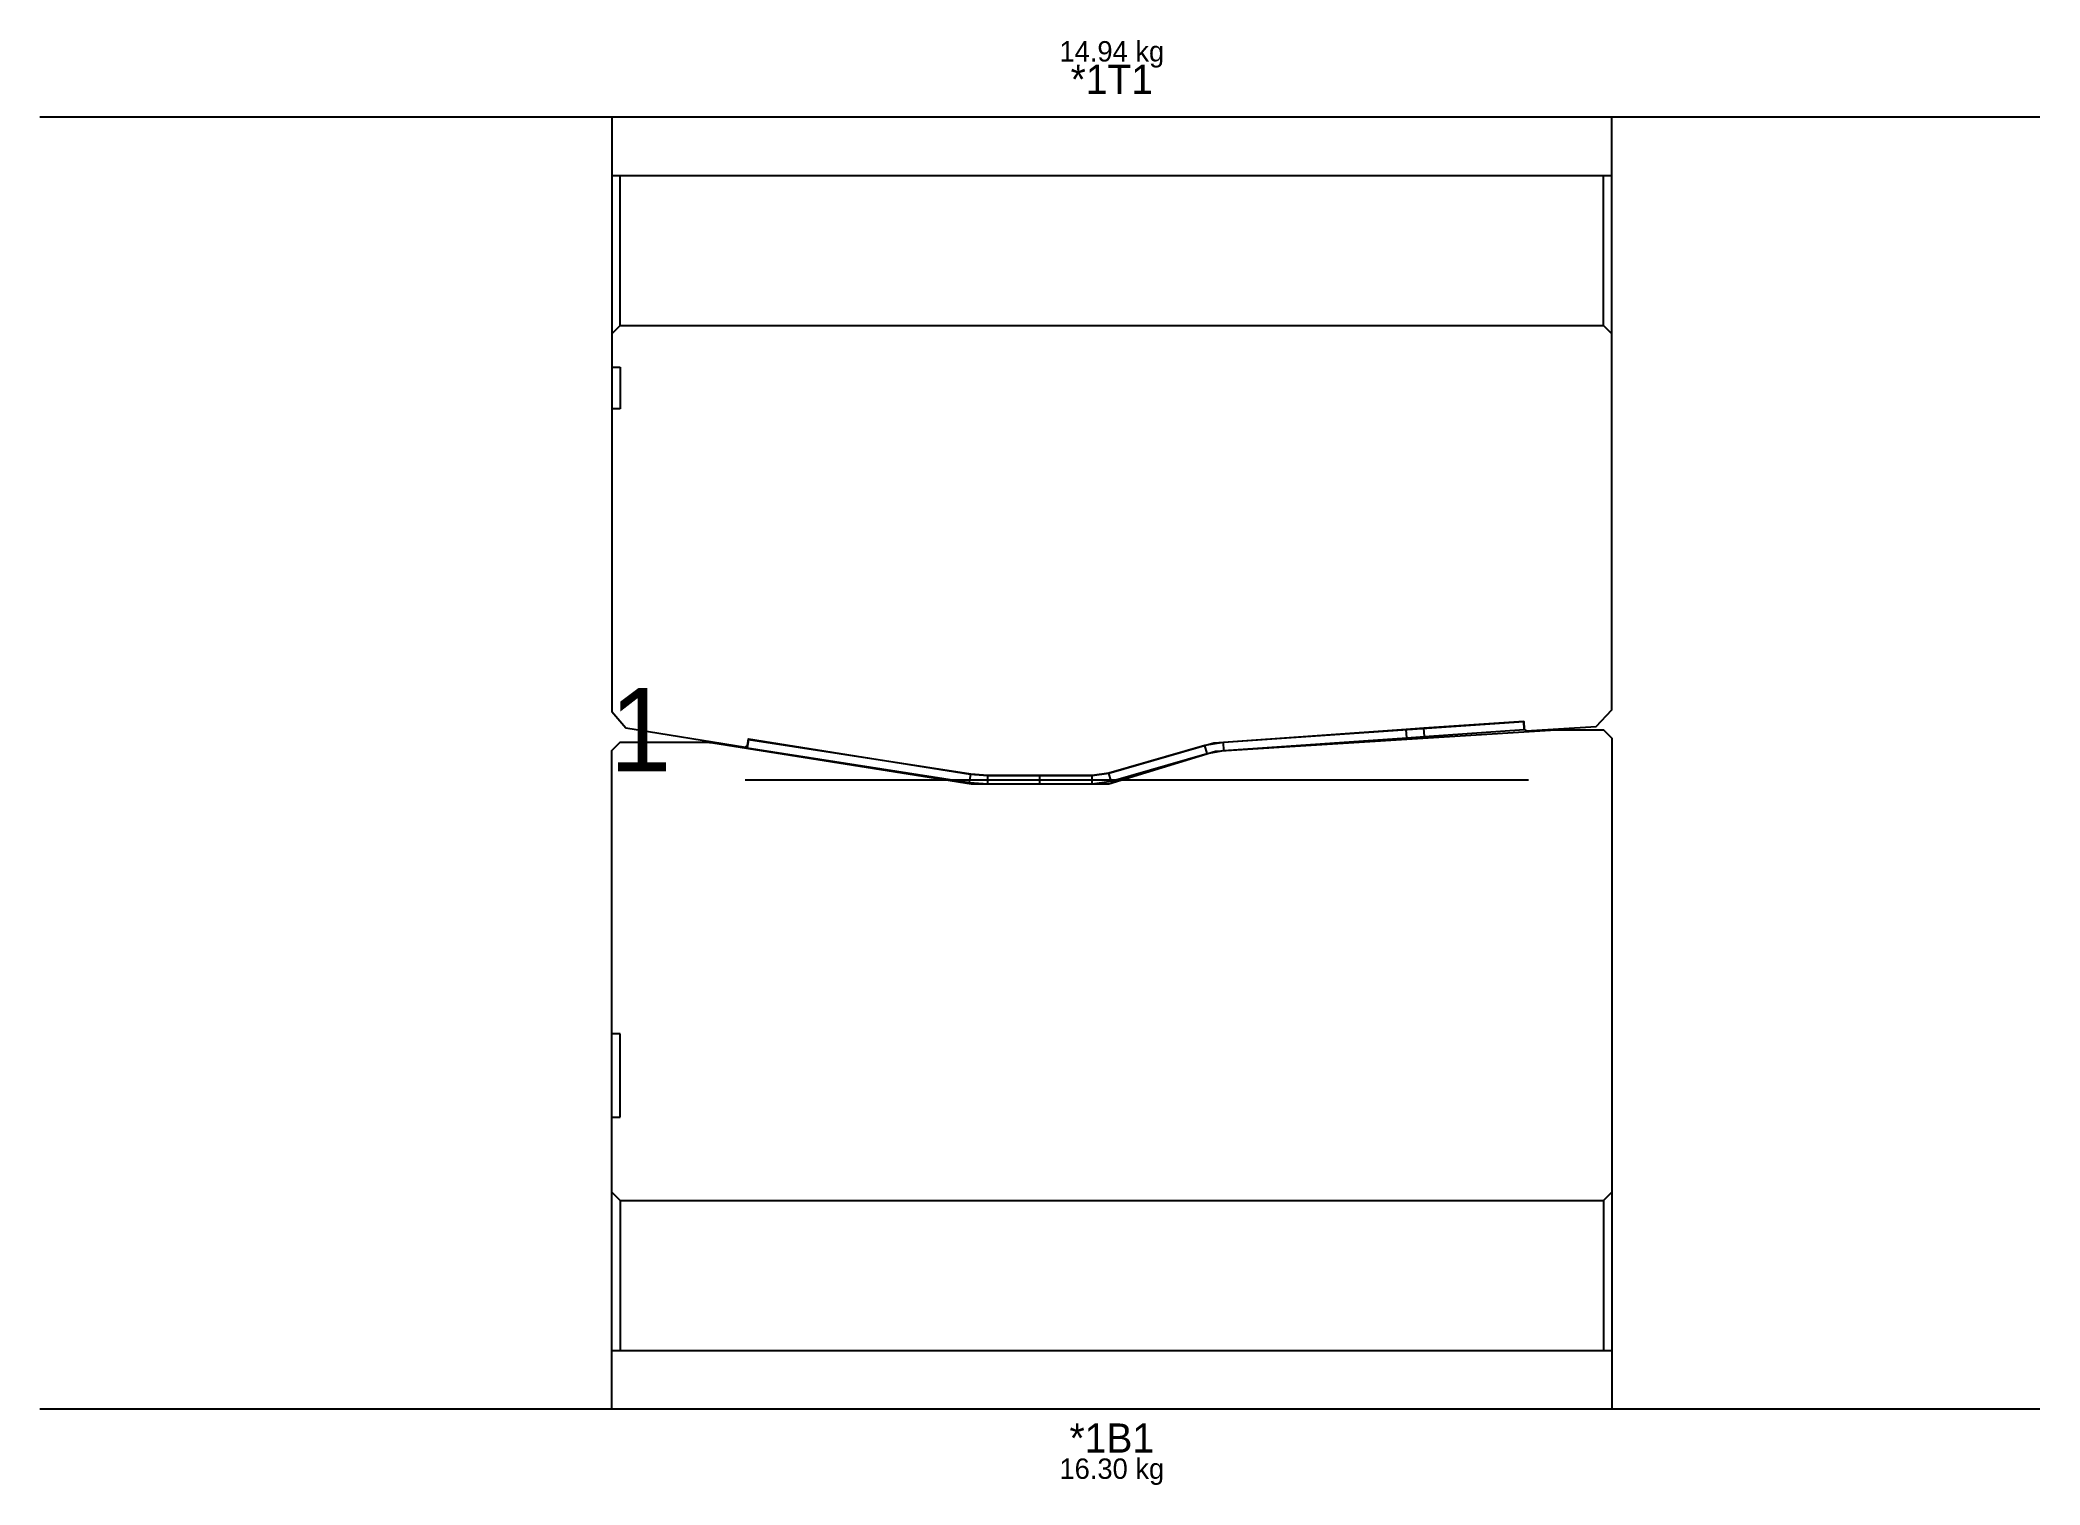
# Model space of a CAD drawing. Extents: x -20 to 662, y -5184 to -4.
# Drawn here: x 422.1 to 662.1, y -468.5 to -295.1 of the extents above; entities that cross this region are included whole.
import ezdxf
from ezdxf.enums import TextEntityAlignment as Align

# ---------------------------------------------------------------- set-up
doc = ezdxf.new("R2010")
doc.units = 0

msp = doc.modelspace()

# ---------------------------------------------------------------- texts
at = {"layer": '0-CAD-polyline', "color": 5}
for s, height, p in [('14.94 kg', 2.45, (550.68, -298.39)), ('*1T1', 3.5, (550.68, -302.59))]:
    msp.add_text(s, height=height, dxfattribs=at).set_placement(p, align=Align.BOTTOM_CENTER)
at = {"layer": '0-CAD-polyline'}
msp.add_text(' 1', height=10, dxfattribs=at).set_placement((486.69, -382.84))
at = {"layer": '0-CAD-polyline', "color": 1}
for s, height, p in [('*1B1', 3.5, (550.68, -461.09)), ('16.30 kg', 2.45, (550.68, -465.29))]:
    msp.add_text(s, height=height, dxfattribs=at).set_placement(p, align=Align.TOP_CENTER)

# ---------------------------------------------------------------- linework, layer by layer
at = {"layer": '0-CAD-polyline', "color": 1}
for p, q in [((662.06, -304.34), (422.06, -304.34)), ((506.69, -383.84), (600.69, -383.84)), ((491.68, -414.34), (490.68, -414.34)), ((491.68, -424.34), (491.68, -414.34)), ((490.68, -424.34), (491.68, -424.34)), ((490.68, -433.34), (491.68, -434.34)), ((491.68, -434.34), (491.68, -452.34)), ((491.68, -434.34), (609.68, -434.34)), ((491.68, -434.34), (491.68, -452.34)), ((610.68, -433.34), (609.68, -434.34)), ((609.68, -434.34), (609.68, -452.34)), ((609.68, -434.34), (609.68, -452.34)), ((490.68, -452.34), (610.68, -452.34)), ((490.68, -452.34), (610.68, -452.34)), ((422.06, -459.34), (662.06, -459.34))]:
    msp.add_line(p, q, dxfattribs=at)
at = {"layer": '0-CAD-polyline', "color": 5}
for p, q in [((490.68, -311.34), (610.68, -311.34)), ((490.68, -311.34), (610.68, -311.34)), ((491.68, -329.34), (491.68, -311.34)), ((491.68, -329.34), (491.68, -311.34)), ((609.68, -329.34), (609.68, -311.34)), ((609.68, -329.34), (609.68, -311.34)), ((490.68, -330.34), (491.68, -329.34)), ((491.68, -329.34), (609.68, -329.34)), ((610.68, -330.34), (609.68, -329.34)), ((490.68, -334.34), (491.68, -334.34)), ((491.68, -334.34), (491.68, -339.34)), ((491.68, -339.34), (490.68, -339.34)), ((586.09, -378.82), (586.02, -377.82)), ((588.21, -378.67), (588.14, -377.67)), ((562.12, -380.71), (561.85, -379.75)), ((564.14, -380.35), (564.07, -379.36)), ((533.6, -384.17), (533.75, -383.18)), ((535.81, -384.34), (535.81, -383.34)), ((542.06, -384.34), (542.06, -383.34)), ((548.31, -384.34), (548.31, -383.34)), ((550.59, -384.02), (550.31, -383.05))]:
    msp.add_line(p, q, dxfattribs=at)
for points in [[(490.68, -304.34), (490.68, -375.66), (492.36, -377.63), (506.73, -379.92), (506.96, -379.75), (507.08, -378.93), (533.69, -383.17), (535.81, -383.34), (548.31, -383.34), (550.31, -383.05), (562.94, -379.43), (600.11, -376.84), (600.17, -377.79), (600.39, -377.98), (608.8, -377.45), (610.68, -375.45), (610.68, -304.34)], [(490.68, -330.34), (491.68, -329.34), (609.68, -329.34), (610.68, -330.34)], [(507.07, -379.05), (506.91, -380.03), (533.6, -384.17), (535.81, -384.34), (542.06, -384.34), (548.31, -384.34), (550.59, -384.02), (562.12, -380.71), (564.14, -380.35), (586.09, -378.82), (588.21, -378.67), (600.18, -377.83), (600.11, -376.84), (588.14, -377.67), (586.02, -377.82), (564.07, -379.36), (561.85, -379.75), (550.31, -383.05), (548.31, -383.34), (542.06, -383.34), (535.81, -383.34), (533.75, -383.18), (507.07, -379.05)]]:
    msp.add_lwpolyline(points, dxfattribs=at)
at = {"layer": '0-CAD-polyline', "color": 1}
for points in [[(490.68, -459.34), (490.68, -380.34), (491.68, -379.34), (502.01, -379.34), (502.8, -379.4), (533.8, -384.34), (550.32, -384.34), (563.11, -380.42), (603.95, -377.86), (604.57, -377.84), (609.68, -377.84), (610.68, -378.84), (610.68, -459.34)], [(490.68, -433.34), (491.68, -434.34), (609.68, -434.34), (610.68, -433.34)]]:
    msp.add_lwpolyline(points, dxfattribs=at)

msp.set_redraw_order([(e.dxf.handle, doc.entitydb.next_handle()) for e in msp.query("TEXT MTEXT ATTDEF DIMENSION ARC_DIMENSION")])  # texts and dimensions are drawn at this point

doc.saveas('drawing.dxf')
